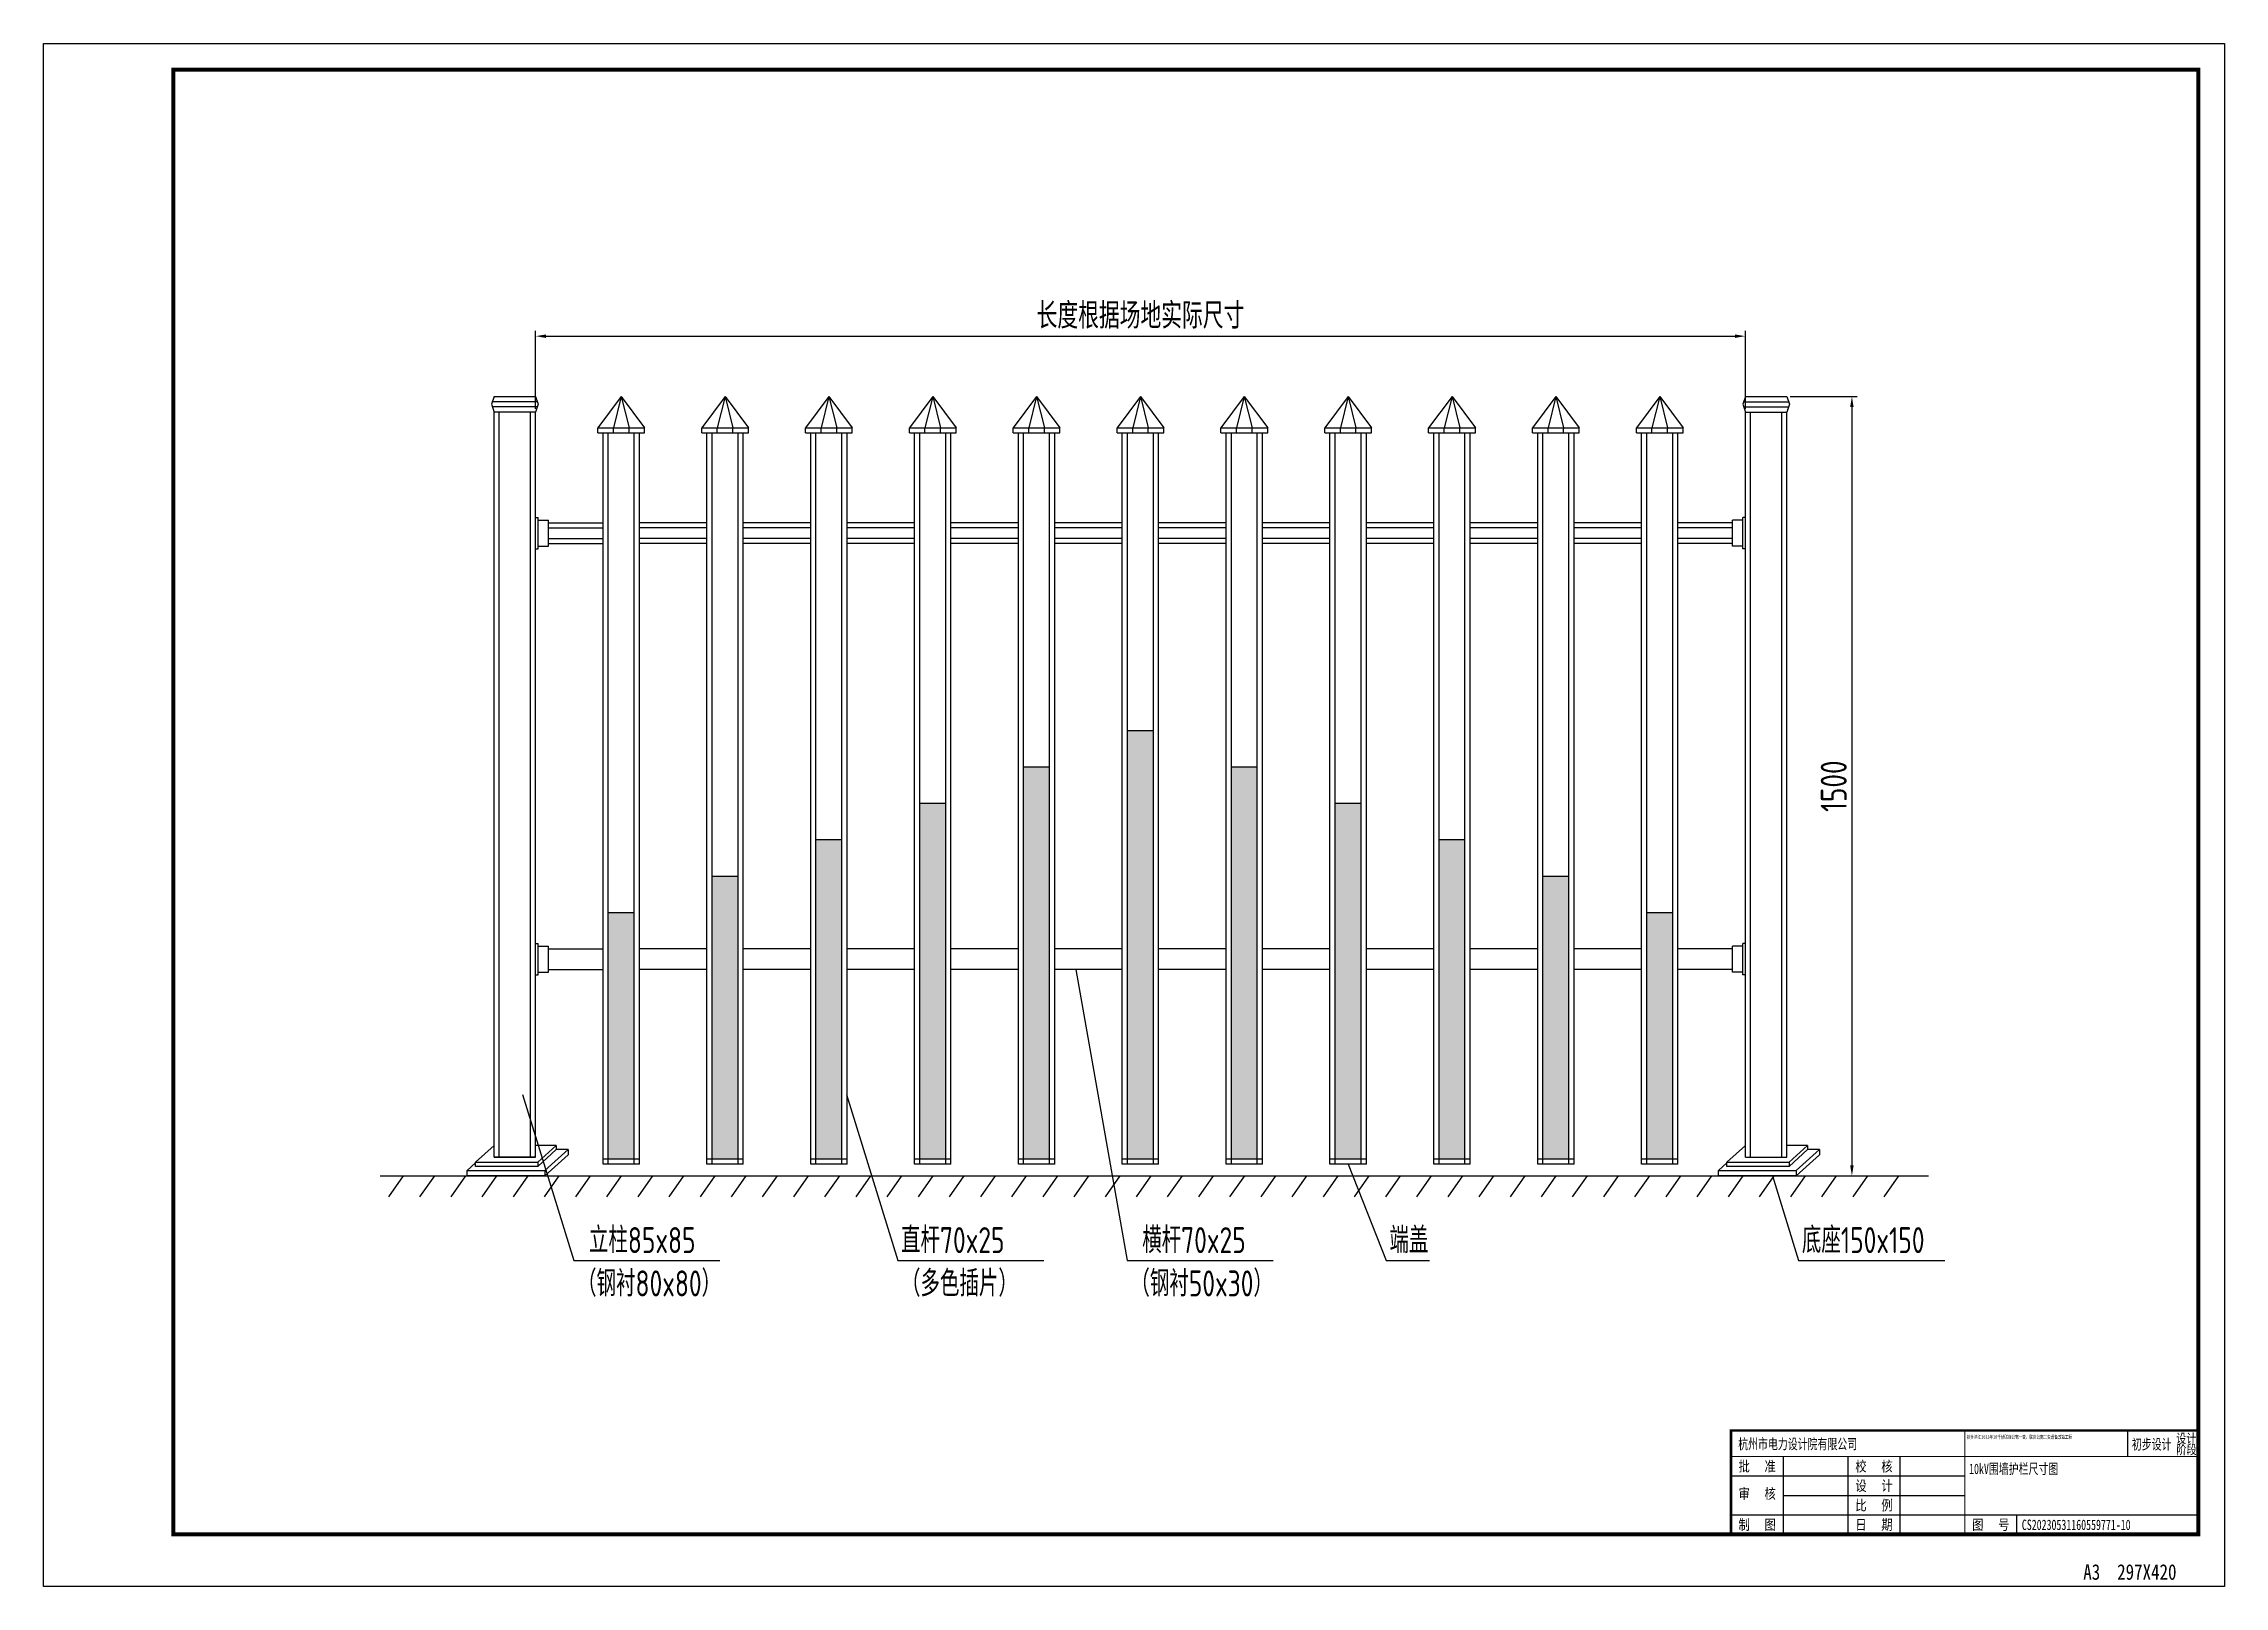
# Model space of a CAD drawing. Extents: x 1225 to 6895, y 909 to 1228.
# Drawn here: x 5425.1 to 5845.1, y 930.5 to 1227.5 of the extents above; entities that cross this region are included whole.
import ezdxf
from ezdxf.enums import TextEntityAlignment as Align

# ---------------------------------------------------------------- set-up
doc = ezdxf.new("R2010")
doc.units = 0
doc.linetypes.add('H4_44', pattern=[10, 4.5, 4.5, -0.5, -0.5])
doc.layers.get('0').update_dxf_attribs({"linetype": 'CONTINUOUS'})
doc.layers.get('DEFPOINTS').update_dxf_attribs({"linetype": 'CONTINUOUS'})
for name, color, linetype in [('7', 7, 'CONTINUOUS'), ('_____1', 7, 'CONTINUOUS'), ('GESOFTDRAWFRAMETITLELAYER', 3, 'CONTINUOUS'), ('OUT-TITLE', 2, 'CONTINUOUS'), ('PUB_TITLE', 252, 'CONTINUOUS')]:
    doc.layers.add(name, color=color, linetype=linetype)
doc.styles.add('___1', font='simfang.ttf', dxfattribs={"width": 0.8})
doc.styles.add('CB-HZTXT', font='tssdeng.shx', dxfattribs={"width": 0.8, "bigfont": 'hztxt.shx'})
doc.styles.get("Standard").update_dxf_attribs({"font": ''})
doc.styles.get('STANDARD').set_extended_font_data('SimSun')
doc.dimstyles.new('ISO-25', dxfattribs={"dimtxt": 2.5, "dimasz": 2.5, "dimexe": 1.25, "dimexo": 0.625, "dimtad": 1, "dimtxsty": 'STANDARD', "dimcen": 2.5, "dimazin": 3, "dimtfac": 1, "dimtmove": 0, "dimatfit": 3})

msp = doc.modelspace()

# ---------------------------------------------------------------- texts
at = {"layer": '7', "linetype": 'H4_44', "style": 'CB-HZTXT', "width": 0.75}
for s, p in [(' 立柱85x85', (5527.827, 994.682)), ('直杆70x25', (5590.214, 994.682)), (' 横杆70x25', (5634.386, 994.682)), ('端盖', (5684.288, 994.682)), ('底座150x150', (5763.714, 994.682)), ('（钢衬80x80）', (5527.827, 986.348)), ('（多色插片）', (5590.214, 986.348)), ('（钢衬50x30）', (5634.386, 986.348))]:
    msp.add_text(s, height=5, dxfattribs=at).set_placement(p)

# ---------------------------------------------------------------- blocks, each defined once
blk = doc.blocks.new('A3-420X297_____DWG')
at = {"layer": 'OUT-TITLE', "color": 5}
blk.add_lwpolyline([(0, 0), (0, 297), (420, 297), (420, 0)], close=True, dxfattribs=at)
at = {"layer": 'PUB_TITLE', "color": 4, "const_width": 0.8}
blk.add_lwpolyline([(25, 10), (25, 292), (415, 292), (415, 10)], close=True, dxfattribs=at)
at = {"layer": '_____1', "color": 1, "style": '___1', "width": 0.8}
blk.add_text('A3  297X420', height=3, dxfattribs=at).set_placement((392.82, 1.27))
blk = doc.blocks.new('____')
at = {"layer": 'GESOFTDRAWFRAMETITLELAYER', "color": 4}
for p, q in [((76.34, 20), (76.34, 15)), ((90, 0), (90, 20)), ((10, 15), (10, 0)), ((22.5, 15), (22.5, 0)), ((32.5, 15), (32.5, 0)), ((0, 11.25), (45, 11.25)), ((10, 7.5), (45, 7.5)), ((0, 3.75), (90, 3.75)), ((0, 0), (90, 0)), ((55, 0), (55, 3.75))]:
    blk.add_line(p, q, dxfattribs=at)
at = {"layer": 'GESOFTDRAWFRAMETITLELAYER', "const_width": 0.5}
blk.add_lwpolyline([(0, 0), (0, 20), (90, 20)], dxfattribs=at)
at = {"layer": 'GESOFTDRAWFRAMETITLELAYER', "color": 4, "const_width": 0.2}
for points in [[(45, 20), (45, 0)], [(0, 15), (90, 15)]]:
    blk.add_lwpolyline(points, dxfattribs=at)
at = {"width": 0.7, "flags": 1}
for tag, p in [('设计单位', (1.36, 16.41)), ('设计阶段', (77.18, 16.35)), ('比例', (33, 4.6)), ('日期', (33, 0.85)), ('图号', (55.99, 0.85))]:
    blk.add_attdef(tag, p, '', height=2, dxfattribs=at)
for tag, p in [('工程名称_001', (45.47, 19.23)), ('图纸名称_001', (46.15, 13.98))]:
    blk.add_attdef(tag, text='', height=2, dxfattribs=at).set_placement(p, align=Align.TOP_LEFT)
at = {"flags": 1}
for tag, p in [('审批', (11.15, 11.92)), ('校核', (33.11, 11.91)), ('审核', (11.08, 8.1))]:
    blk.add_attdef(tag, p, '', height=2.5, dxfattribs=at)
at = {"layer": 'GESOFTDRAWFRAMETITLELAYER', "color": 3, "width": 0.8}
for s, height, oblique, p in [('设计', 1.8, 1, (87.65, 18.49)), ('阶段', 1.8, 1, (87.69, 16.34)), ('批', 2, 0.8, (2.5, 13.12)), ('准', 2, 0.8, (7.5, 13.12)), ('校', 2, 0.8, (25, 13.12)), ('核', 2, 1, (30, 13.12)), ('审', 2, 0.8, (2.5, 7.85)), ('核', 2, 0.8, (7.5, 7.85)), ('设', 2, 0.8, (25, 9.38)), ('计', 2, 0.8, (30, 9.38)), ('比', 2, 0.8, (25, 5.62)), ('例', 2, 0.8, (30, 5.62)), ('制', 2, 0.8, (2.5, 1.88)), ('图', 2, 0.8, (7.5, 1.88)), ('日', 2, 0.8, (25, 1.88)), ('期', 2, 0.8, (30, 1.88)), ('图', 2, 1, (47.5, 1.88)), ('号', 2, 1, (52.5, 1.88))]:
    blk.add_text(s, height=height, dxfattribs=dict(at, oblique=oblique)).set_placement(p, align=Align.MIDDLE_CENTER)
blk = doc.blocks.new('9C9B18CCE7FC40AA8CAD45361A')
for name, p in [('A3-420X297_____DWG', (0, -297)), ('____', (325, -287))]:
    blk.add_blockref(name, p)
at = {"width": 0.7}
for tag, p in [('设计单位', (326.36, -270.59)), ('设计阶段', (402.18, -270.65)), ('比例', (358, -282.4)), ('日期', (358, -286.15)), ('图号', (380.99, -286.15))]:
    blk.add_attdef(tag, p, '', height=2, dxfattribs=at)
for tag, p in [('工程名称_001', (370.47, -267.77)), ('图纸名称_001', (371.15, -273.02))]:
    blk.add_attdef(tag, text='', height=2, dxfattribs=at).set_placement(p, align=Align.TOP_LEFT)
for tag, p in [('审批', (336.15, -275.08)), ('校核', (358.11, -275.09)), ('审核', (336.08, -278.9))]:
    blk.add_attdef(tag, p, '', height=2.5)
blk = doc.blocks.new('*D57')
at = {"color": 0}
for p, q in [((5519.83, 1157.2), (5519.83, 1172.21)), ((5752.83, 1157.2), (5752.83, 1172.21)), ((5521.83, 1171.21), (5750.83, 1171.21))]:
    blk.add_line(p, q, dxfattribs=at)
for points in [[(5521.83, 1171.54), (5521.83, 1170.87), (5519.83, 1171.21)], [(5750.83, 1170.87), (5750.83, 1171.54), (5752.83, 1171.21)]]:
    blk.add_solid(points, dxfattribs=at)
at = {"layer": 'DEFPOINTS', "color": 0}
for p in [(5752.83, 1171.21), (5519.83, 1156.57), (5752.83, 1156.57)]:
    blk.add_point(p, dxfattribs=at)
at = {"color": 0, "insert": (5636.33, 1175.15), "char_height": 5, "attachment_point": 5, "style": 'CB-HZTXT'}
blk.add_mtext('长度根据场地实际尺寸', dxfattribs=at)
blk = doc.blocks.new('*D58')
at = {"color": 0, "linetype": 'BYBLOCK'}
blk.add_line((5761.46, 1159.57), (5774.35, 1159.57), dxfattribs=at)
at = {"color": 0}
for p, q in [((5773.35, 1157.57), (5773.35, 1011.57)), ((5761.46, 1009.57), (5774.35, 1009.57))]:
    blk.add_line(p, q, dxfattribs=at)
for points in [[(5773.68, 1157.57), (5773.01, 1157.57), (5773.35, 1159.57)], [(5773.01, 1011.57), (5773.68, 1011.57), (5773.35, 1009.57)]]:
    blk.add_solid(points, dxfattribs=at)
at = {"layer": 'DEFPOINTS', "color": 0}
for p in [(5760.83, 1159.57), (5760.83, 1009.57), (5773.35, 1009.57)]:
    blk.add_point(p, dxfattribs=at)
at = {"color": 0, "insert": (5769.85, 1084.57), "char_height": 5, "attachment_point": 5, "rotation": 90, "style": 'CB-HZTXT'}
blk.add_mtext('1500', dxfattribs=at)

# ---------------------------------------------------------------- dimensions: what is measured, and where the dimension line sits
dim = msp.add_linear_dim(base=(5752.832, 1171.207), p1=(5519.832, 1156.575), p2=(5752.832, 1156.575), text='长度根据场地实际尺寸', dimstyle='ISO-25', override={"dimtxt": 5, "dimasz": 2, "dimexe": 1, "dimgap": 1, "dimtxsty": 'CB-HZTXT', "dimdle": 1})
dim.commit()
dim.dimension.update_dxf_attribs({"geometry": '*D57', "text_midpoint": (5636.332, 1175.146)})
dim = msp.add_linear_dim(base=(5773.347, 1009.575), p1=(5760.832, 1159.575), p2=(5760.832, 1009.575), angle=90, text='1500', dimstyle='ISO-25', override={"dimtxt": 5, "dimasz": 2, "dimexe": 1, "dimgap": 1, "dimtxsty": 'CB-HZTXT', "dimdle": 1, "dimfxl": 1.25})
dim.commit()
dim.dimension.update_dxf_attribs({"geometry": '*D58', "text_midpoint": (5769.847, 1084.575)})

# ---------------------------------------------------------------- hatches: boundary and pattern name
h = msp.add_hatch(color=256)
h.paths.add_polyline_path([(5538.832, 1060.28), (5533.832, 1060.28), (5533.832, 1012.78), (5538.832, 1012.78)])
h.paths.add_polyline_path([(5558.832, 1067.28), (5553.832, 1067.28), (5553.832, 1012.78), (5558.832, 1012.78)])
h.paths.add_polyline_path([(5578.832, 1074.28), (5573.832, 1074.28), (5573.832, 1012.78), (5578.832, 1012.78)])
h.paths.add_polyline_path([(5598.832, 1081.28), (5593.832, 1081.28), (5593.832, 1012.78), (5598.832, 1012.78)])
h.paths.add_polyline_path([(5618.832, 1088.28), (5613.832, 1088.28), (5613.832, 1012.78), (5618.832, 1012.78)])
h.paths.add_polyline_path([(5638.832, 1095.28), (5633.832, 1095.28), (5633.832, 1012.78), (5638.832, 1012.78)])
h.paths.add_polyline_path([(5658.832, 1088.28), (5653.832, 1088.28), (5653.832, 1012.78), (5658.832, 1012.78)])
h.paths.add_polyline_path([(5678.832, 1081.28), (5673.832, 1081.28), (5673.832, 1012.78), (5678.832, 1012.78)])
h.paths.add_polyline_path([(5698.832, 1074.28), (5693.832, 1074.28), (5693.832, 1012.78), (5698.832, 1012.78)])
h.paths.add_polyline_path([(5718.832, 1067.28), (5713.832, 1067.28), (5713.832, 1012.78), (5718.832, 1012.78)])
h.paths.add_polyline_path([(5738.832, 1060.28), (5733.832, 1060.28), (5733.832, 1012.78), (5738.832, 1012.78)])

# ---------------------------------------------------------------- linework, layer by layer
for p, q in [((5511.832, 1159.575), (5511.332, 1158.088)), ((5511.832, 1159.575), (5519.832, 1159.575)), ((5519.832, 1159.575), (5520.332, 1158.088)), ((5536.332, 1159.575), (5531.832, 1153.575)), ((5536.332, 1159.575), (5534.832, 1153.575)), ((5536.332, 1159.575), (5537.832, 1153.575)), ((5536.332, 1159.575), (5540.832, 1153.575)), ((5556.332, 1159.575), (5551.832, 1153.575)), ((5556.332, 1159.575), (5554.832, 1153.575)), ((5556.332, 1159.575), (5557.832, 1153.575)), ((5556.332, 1159.575), (5560.832, 1153.575)), ((5576.332, 1159.575), (5571.832, 1153.575)), ((5576.332, 1159.575), (5574.832, 1153.575)), ((5576.332, 1159.575), (5577.832, 1153.575)), ((5576.332, 1159.575), (5580.832, 1153.575)), ((5596.332, 1159.575), (5591.832, 1153.575)), ((5596.332, 1159.575), (5594.832, 1153.575)), ((5596.332, 1159.575), (5597.832, 1153.575)), ((5596.332, 1159.575), (5600.832, 1153.575)), ((5616.332, 1159.575), (5611.832, 1153.575)), ((5616.332, 1159.575), (5614.832, 1153.575)), ((5616.332, 1159.575), (5617.832, 1153.575)), ((5616.332, 1159.575), (5620.832, 1153.575)), ((5636.332, 1159.575), (5631.832, 1153.575)), ((5636.332, 1159.575), (5634.832, 1153.575)), ((5636.332, 1159.575), (5637.832, 1153.575)), ((5636.332, 1159.575), (5640.832, 1153.575)), ((5656.332, 1159.575), (5651.832, 1153.575)), ((5656.332, 1159.575), (5654.832, 1153.575)), ((5656.332, 1159.575), (5657.832, 1153.575)), ((5656.332, 1159.575), (5660.832, 1153.575)), ((5676.332, 1159.575), (5671.832, 1153.575)), ((5676.332, 1159.575), (5674.832, 1153.575)), ((5676.332, 1159.575), (5677.832, 1153.575)), ((5676.332, 1159.575), (5680.832, 1153.575)), ((5696.332, 1159.575), (5691.832, 1153.575)), ((5696.332, 1159.575), (5694.832, 1153.575)), ((5696.332, 1159.575), (5697.832, 1153.575)), ((5696.332, 1159.575), (5700.832, 1153.575)), ((5716.332, 1159.575), (5711.832, 1153.575)), ((5716.332, 1159.575), (5714.832, 1153.575)), ((5716.332, 1159.575), (5717.832, 1153.575)), ((5716.332, 1159.575), (5720.832, 1153.575)), ((5736.332, 1159.575), (5731.832, 1153.575)), ((5736.332, 1159.575), (5734.832, 1153.575)), ((5736.332, 1159.575), (5737.832, 1153.575)), ((5736.332, 1159.575), (5740.832, 1153.575)), ((5752.832, 1159.575), (5752.332, 1158.088)), ((5752.832, 1159.575), (5760.832, 1159.575)), ((5760.832, 1159.575), (5761.332, 1158.088)), ((5511.332, 1158.088), (5511.832, 1156.575)), ((5520.169, 1158.575), (5511.496, 1158.575)), ((5520.163, 1157.575), (5511.502, 1157.575)), ((5511.832, 1013.18), (5511.832, 1156.575)), ((5519.832, 1156.575), (5511.832, 1156.575)), ((5512.832, 1013.18), (5512.832, 1156.575)), ((5518.832, 1013.18), (5518.832, 1156.575)), ((5520.332, 1158.088), (5519.832, 1156.575)), ((5519.832, 1013.18), (5519.832, 1156.575)), ((5752.332, 1158.088), (5752.832, 1156.575)), ((5752.496, 1158.575), (5761.169, 1158.575)), ((5752.502, 1157.575), (5761.163, 1157.575)), ((5752.832, 1013.18), (5752.832, 1156.575)), ((5752.832, 1156.575), (5760.832, 1156.575)), ((5753.832, 1013.18), (5753.832, 1156.575)), ((5759.832, 1013.18), (5759.832, 1156.575)), ((5761.332, 1158.088), (5760.832, 1156.575)), ((5760.832, 1013.18), (5760.832, 1156.575)), ((5531.832, 1152.575), (5531.832, 1153.575)), ((5531.832, 1153.575), (5540.832, 1153.575)), ((5531.832, 1152.575), (5540.832, 1152.575)), ((5532.832, 1011.78), (5532.832, 1152.575)), ((5533.832, 1011.78), (5533.832, 1152.575)), ((5534.832, 1152.575), (5534.832, 1153.575)), ((5537.832, 1152.575), (5537.832, 1153.575)), ((5538.832, 1011.78), (5538.832, 1152.575)), ((5539.832, 1011.78), (5539.832, 1152.575)), ((5539.832, 1011.78), (5539.832, 1152.575)), ((5540.832, 1152.575), (5540.832, 1153.575)), ((5551.832, 1152.575), (5551.832, 1153.575)), ((5551.832, 1153.575), (5560.832, 1153.575)), ((5551.832, 1152.575), (5560.832, 1152.575)), ((5552.832, 1011.78), (5552.832, 1152.575)), ((5553.832, 1011.78), (5553.832, 1152.575)), ((5554.832, 1152.575), (5554.832, 1153.575)), ((5557.832, 1152.575), (5557.832, 1153.575)), ((5558.832, 1011.78), (5558.832, 1152.575)), ((5559.832, 1011.78), (5559.832, 1152.575)), ((5559.832, 1011.78), (5559.832, 1152.575)), ((5560.832, 1152.575), (5560.832, 1153.575)), ((5571.832, 1152.575), (5571.832, 1153.575)), ((5571.832, 1153.575), (5580.832, 1153.575)), ((5571.832, 1152.575), (5580.832, 1152.575)), ((5572.832, 1011.78), (5572.832, 1152.575)), ((5573.832, 1011.78), (5573.832, 1152.575)), ((5574.832, 1152.575), (5574.832, 1153.575)), ((5577.832, 1152.575), (5577.832, 1153.575)), ((5578.832, 1011.78), (5578.832, 1152.575)), ((5579.832, 1011.78), (5579.832, 1152.575)), ((5579.832, 1011.78), (5579.832, 1152.575)), ((5580.832, 1152.575), (5580.832, 1153.575)), ((5591.832, 1152.575), (5591.832, 1153.575)), ((5591.832, 1153.575), (5600.832, 1153.575)), ((5591.832, 1152.575), (5600.832, 1152.575)), ((5592.832, 1011.78), (5592.832, 1152.575)), ((5593.832, 1011.78), (5593.832, 1152.575)), ((5594.832, 1152.575), (5594.832, 1153.575)), ((5597.832, 1152.575), (5597.832, 1153.575)), ((5598.832, 1011.78), (5598.832, 1152.575)), ((5599.832, 1011.78), (5599.832, 1152.575)), ((5599.832, 1011.78), (5599.832, 1152.575)), ((5600.832, 1152.575), (5600.832, 1153.575)), ((5611.832, 1152.575), (5611.832, 1153.575)), ((5611.832, 1153.575), (5620.832, 1153.575)), ((5611.832, 1152.575), (5620.832, 1152.575)), ((5612.832, 1011.78), (5612.832, 1152.575)), ((5613.832, 1011.78), (5613.832, 1152.575)), ((5614.832, 1152.575), (5614.832, 1153.575)), ((5617.832, 1152.575), (5617.832, 1153.575)), ((5618.832, 1011.78), (5618.832, 1152.575)), ((5619.832, 1011.78), (5619.832, 1152.575)), ((5619.832, 1011.78), (5619.832, 1152.575)), ((5620.832, 1152.575), (5620.832, 1153.575)), ((5631.832, 1152.575), (5631.832, 1153.575)), ((5631.832, 1153.575), (5640.832, 1153.575)), ((5631.832, 1152.575), (5640.832, 1152.575)), ((5632.832, 1011.78), (5632.832, 1152.575)), ((5633.832, 1011.78), (5633.832, 1152.575)), ((5634.832, 1152.575), (5634.832, 1153.575)), ((5637.832, 1152.575), (5637.832, 1153.575)), ((5638.832, 1011.78), (5638.832, 1152.575)), ((5639.832, 1011.78), (5639.832, 1152.575)), ((5639.832, 1011.78), (5639.832, 1152.575)), ((5640.832, 1152.575), (5640.832, 1153.575)), ((5651.832, 1152.575), (5651.832, 1153.575)), ((5651.832, 1153.575), (5660.832, 1153.575)), ((5651.832, 1152.575), (5660.832, 1152.575)), ((5652.832, 1011.78), (5652.832, 1152.575)), ((5653.832, 1011.78), (5653.832, 1152.575)), ((5654.832, 1152.575), (5654.832, 1153.575)), ((5657.832, 1152.575), (5657.832, 1153.575)), ((5658.832, 1011.78), (5658.832, 1152.575)), ((5659.832, 1011.78), (5659.832, 1152.575)), ((5659.832, 1011.78), (5659.832, 1152.575)), ((5660.832, 1152.575), (5660.832, 1153.575)), ((5671.832, 1152.575), (5671.832, 1153.575)), ((5671.832, 1153.575), (5680.832, 1153.575)), ((5671.832, 1152.575), (5680.832, 1152.575)), ((5672.832, 1011.78), (5672.832, 1152.575)), ((5673.832, 1011.78), (5673.832, 1152.575)), ((5674.832, 1152.575), (5674.832, 1153.575)), ((5677.832, 1152.575), (5677.832, 1153.575)), ((5678.832, 1011.78), (5678.832, 1152.575)), ((5679.832, 1011.78), (5679.832, 1152.575)), ((5679.832, 1011.78), (5679.832, 1152.575)), ((5680.832, 1152.575), (5680.832, 1153.575)), ((5691.832, 1152.575), (5691.832, 1153.575)), ((5691.832, 1153.575), (5700.832, 1153.575)), ((5691.832, 1152.575), (5700.832, 1152.575)), ((5692.832, 1011.78), (5692.832, 1152.575)), ((5693.832, 1011.78), (5693.832, 1152.575)), ((5694.832, 1152.575), (5694.832, 1153.575)), ((5697.832, 1152.575), (5697.832, 1153.575)), ((5698.832, 1011.78), (5698.832, 1152.575)), ((5699.832, 1011.78), (5699.832, 1152.575)), ((5699.832, 1011.78), (5699.832, 1152.575)), ((5700.832, 1152.575), (5700.832, 1153.575)), ((5711.832, 1152.575), (5711.832, 1153.575)), ((5711.832, 1153.575), (5720.832, 1153.575)), ((5711.832, 1152.575), (5720.832, 1152.575)), ((5712.832, 1011.78), (5712.832, 1152.575)), ((5713.832, 1011.78), (5713.832, 1152.575)), ((5714.832, 1152.575), (5714.832, 1153.575)), ((5717.832, 1152.575), (5717.832, 1153.575)), ((5718.832, 1011.78), (5718.832, 1152.575)), ((5719.832, 1011.78), (5719.832, 1152.575)), ((5719.832, 1011.78), (5719.832, 1152.575)), ((5720.832, 1152.575), (5720.832, 1153.575)), ((5731.832, 1152.575), (5731.832, 1153.575)), ((5731.832, 1153.575), (5740.832, 1153.575)), ((5731.832, 1152.575), (5740.832, 1152.575)), ((5732.832, 1011.78), (5732.832, 1152.575)), ((5733.832, 1011.78), (5733.832, 1152.575)), ((5734.832, 1152.575), (5734.832, 1153.575)), ((5737.832, 1152.575), (5737.832, 1153.575)), ((5738.832, 1011.78), (5738.832, 1152.575)), ((5739.832, 1011.78), (5739.832, 1152.575)), ((5740.832, 1152.575), (5740.832, 1153.575)), ((5519.832, 1136.28), (5520.332, 1136.28)), ((5520.332, 1130.28), (5520.332, 1136.28)), ((5520.332, 1135.78), (5522.332, 1135.78)), ((5522.332, 1130.78), (5522.332, 1135.78)), ((5522.332, 1135.28), (5532.832, 1135.28)), ((5522.332, 1134.28), (5532.832, 1134.28)), ((5552.832, 1135.28), (5539.832, 1135.28)), ((5552.832, 1134.28), (5539.832, 1134.28)), ((5572.832, 1135.28), (5559.832, 1135.28)), ((5572.832, 1134.28), (5559.832, 1134.28)), ((5592.832, 1135.28), (5579.832, 1135.28)), ((5592.832, 1134.28), (5579.832, 1134.28)), ((5612.832, 1135.28), (5599.832, 1135.28)), ((5612.832, 1134.28), (5599.832, 1134.28)), ((5632.832, 1135.28), (5619.832, 1135.28)), ((5632.832, 1134.28), (5619.832, 1134.28)), ((5652.832, 1135.28), (5639.832, 1135.28)), ((5652.832, 1134.28), (5639.832, 1134.28)), ((5672.832, 1135.28), (5659.832, 1135.28)), ((5672.832, 1134.28), (5659.832, 1134.28)), ((5692.832, 1135.28), (5679.832, 1135.28)), ((5692.832, 1134.28), (5679.832, 1134.28)), ((5712.832, 1135.28), (5699.832, 1135.28)), ((5712.832, 1134.28), (5699.832, 1134.28)), ((5732.832, 1135.28), (5719.832, 1135.28)), ((5732.832, 1134.28), (5719.832, 1134.28)), ((5750.332, 1135.28), (5739.832, 1135.28)), ((5750.332, 1134.28), (5739.832, 1134.28)), ((5750.332, 1130.78), (5750.332, 1135.78)), ((5752.332, 1135.78), (5750.332, 1135.78)), ((5752.332, 1130.28), (5752.332, 1136.28)), ((5752.832, 1136.28), (5752.332, 1136.28)), ((5519.832, 1130.28), (5520.332, 1130.28)), ((5520.332, 1130.78), (5522.332, 1130.78)), ((5522.332, 1132.28), (5532.832, 1132.28)), ((5522.332, 1131.28), (5532.832, 1131.28)), ((5552.832, 1132.28), (5539.832, 1132.28)), ((5552.832, 1131.28), (5539.832, 1131.28)), ((5572.832, 1132.28), (5559.832, 1132.28)), ((5572.832, 1131.28), (5559.832, 1131.28)), ((5592.832, 1132.28), (5579.832, 1132.28)), ((5592.832, 1131.28), (5579.832, 1131.28)), ((5612.832, 1132.28), (5599.832, 1132.28)), ((5612.832, 1131.28), (5599.832, 1131.28)), ((5632.832, 1132.28), (5619.832, 1132.28)), ((5632.832, 1131.28), (5619.832, 1131.28)), ((5652.832, 1132.28), (5639.832, 1132.28)), ((5652.832, 1131.28), (5639.832, 1131.28)), ((5672.832, 1132.28), (5659.832, 1132.28)), ((5672.832, 1131.28), (5659.832, 1131.28)), ((5692.832, 1132.28), (5679.832, 1132.28)), ((5692.832, 1131.28), (5679.832, 1131.28)), ((5712.832, 1132.28), (5699.832, 1132.28)), ((5712.832, 1131.28), (5699.832, 1131.28)), ((5732.832, 1132.28), (5719.832, 1132.28)), ((5732.832, 1131.28), (5719.832, 1131.28)), ((5750.332, 1132.28), (5739.832, 1132.28)), ((5750.332, 1131.28), (5739.832, 1131.28)), ((5752.332, 1130.78), (5750.332, 1130.78)), ((5752.832, 1130.28), (5752.332, 1130.28)), ((5633.832, 1095.28), (5638.832, 1095.28)), ((5613.832, 1088.28), (5618.832, 1088.28)), ((5653.832, 1088.28), (5658.832, 1088.28)), ((5593.832, 1081.28), (5598.832, 1081.28)), ((5673.832, 1081.28), (5678.832, 1081.28)), ((5573.832, 1074.28), (5578.832, 1074.28)), ((5693.832, 1074.28), (5698.832, 1074.28)), ((5553.832, 1067.28), (5558.832, 1067.28)), ((5713.832, 1067.28), (5718.832, 1067.28)), ((5533.832, 1060.28), (5538.832, 1060.28)), ((5733.832, 1060.28), (5738.832, 1060.28)), ((5519.832, 1054.28), (5520.332, 1054.28)), ((5520.332, 1048.28), (5520.332, 1054.28)), ((5752.332, 1048.28), (5752.332, 1054.28)), ((5752.832, 1054.28), (5752.332, 1054.28)), ((5520.332, 1053.78), (5522.332, 1053.78)), ((5522.332, 1048.78), (5522.332, 1053.78)), ((5522.332, 1053.28), (5532.832, 1053.28)), ((5552.832, 1053.28), (5539.832, 1053.28)), ((5572.832, 1053.28), (5559.832, 1053.28)), ((5592.832, 1053.28), (5579.832, 1053.28)), ((5612.832, 1053.28), (5599.832, 1053.28)), ((5632.832, 1053.28), (5619.832, 1053.28)), ((5652.832, 1053.28), (5639.832, 1053.28)), ((5672.832, 1053.28), (5659.832, 1053.28)), ((5692.832, 1053.28), (5679.832, 1053.28)), ((5712.832, 1053.28), (5699.832, 1053.28)), ((5732.832, 1053.28), (5719.832, 1053.28)), ((5750.332, 1053.28), (5739.832, 1053.28)), ((5750.332, 1048.78), (5750.332, 1053.78)), ((5752.332, 1053.78), (5750.332, 1053.78)), ((5519.832, 1048.28), (5520.332, 1048.28)), ((5520.332, 1048.78), (5522.332, 1048.78)), ((5522.332, 1049.28), (5532.832, 1049.28)), ((5552.832, 1049.28), (5539.832, 1049.28)), ((5572.832, 1049.28), (5559.832, 1049.28)), ((5592.832, 1049.28), (5579.832, 1049.28)), ((5612.832, 1049.28), (5599.832, 1049.28)), ((5632.832, 1049.28), (5619.832, 1049.28)), ((5623.896, 1049.28), (5633.747, 993.289)), ((5652.832, 1049.28), (5639.832, 1049.28)), ((5672.832, 1049.28), (5659.832, 1049.28)), ((5692.832, 1049.28), (5679.832, 1049.28)), ((5712.832, 1049.28), (5699.832, 1049.28)), ((5732.832, 1049.28), (5719.832, 1049.28)), ((5750.332, 1049.28), (5739.832, 1049.28)), ((5752.332, 1048.78), (5750.332, 1048.78)), ((5752.832, 1048.28), (5752.332, 1048.28)), ((5517.337, 1025.247), (5527.189, 993.289)), ((5579.724, 1025.247), (5589.576, 993.289)), ((5508.258, 1012.18), (5511.832, 1015.411)), ((5519.832, 1013.18), (5511.832, 1013.18)), ((5511.832, 1013.18), (5519.832, 1013.18)), ((5523.819, 1015.398), (5519.832, 1015.398)), ((5520.258, 1012.18), (5523.819, 1015.398)), ((5523.819, 1014.598), (5520.258, 1011.38)), ((5521.638, 1010.575), (5526.089, 1014.598)), ((5526.089, 1013.598), (5521.638, 1009.575)), ((5523.819, 1015.398), (5523.819, 1014.598)), ((5526.089, 1014.598), (5523.819, 1014.598)), ((5526.089, 1014.598), (5526.089, 1013.598)), ((5539.832, 1012.78), (5532.832, 1012.78)), ((5559.832, 1012.78), (5552.832, 1012.78)), ((5579.832, 1012.78), (5572.832, 1012.78)), ((5599.832, 1012.78), (5592.832, 1012.78)), ((5619.832, 1012.78), (5612.832, 1012.78)), ((5639.832, 1012.78), (5632.832, 1012.78)), ((5659.832, 1012.78), (5652.832, 1012.78)), ((5679.832, 1012.78), (5672.832, 1012.78)), ((5699.832, 1012.78), (5692.832, 1012.78)), ((5719.832, 1012.78), (5712.832, 1012.78)), ((5739.832, 1012.78), (5732.832, 1012.78)), ((5749.258, 1012.18), (5752.832, 1015.411)), ((5752.832, 1013.18), (5760.832, 1013.18)), ((5764.819, 1015.398), (5760.832, 1015.398)), ((5761.258, 1012.18), (5764.819, 1015.398)), ((5764.819, 1014.598), (5761.258, 1011.38)), ((5762.638, 1010.575), (5767.089, 1014.598)), ((5767.089, 1013.598), (5762.638, 1009.575)), ((5764.819, 1015.398), (5764.819, 1014.598)), ((5767.089, 1014.598), (5764.819, 1014.598)), ((5767.089, 1014.598), (5767.089, 1013.598)), ((5489.911, 1009.575), (5788.109, 1009.575)), ((5494.337, 1009.575), (5491.502, 1005.519)), ((5500.337, 1009.575), (5497.502, 1005.519)), ((5506.337, 1009.575), (5503.502, 1005.519)), ((5506.638, 1010.575), (5508.258, 1012.039)), ((5506.638, 1009.575), (5506.638, 1010.575)), ((5506.638, 1010.575), (5521.638, 1010.575)), ((5521.638, 1009.575), (5506.638, 1009.575)), ((5521.638, 1009.575), (5506.638, 1009.575)), ((5508.258, 1011.38), (5508.258, 1012.18)), ((5508.258, 1012.18), (5520.258, 1012.18)), ((5520.258, 1011.38), (5508.258, 1011.38)), ((5520.258, 1011.38), (5508.258, 1011.38)), ((5512.337, 1009.575), (5509.502, 1005.519)), ((5510.027, 1009.575), (5525.027, 1009.575)), ((5510.027, 1009.575), (5525.027, 1009.575)), ((5518.337, 1009.575), (5515.502, 1005.519)), ((5520.258, 1012.18), (5520.258, 1011.38)), ((5524.337, 1009.575), (5521.502, 1005.519)), ((5521.638, 1010.575), (5521.638, 1009.575)), ((5530.337, 1009.575), (5527.502, 1005.519)), ((5539.832, 1011.78), (5532.832, 1011.78)), ((5536.337, 1009.575), (5533.502, 1005.519)), ((5542.337, 1009.575), (5539.502, 1005.519)), ((5548.337, 1009.575), (5545.502, 1005.519)), ((5554.337, 1009.575), (5551.502, 1005.519)), ((5559.832, 1011.78), (5552.832, 1011.78)), ((5560.337, 1009.575), (5557.502, 1005.519)), ((5566.337, 1009.575), (5563.502, 1005.519)), ((5572.337, 1009.575), (5569.502, 1005.519)), ((5579.832, 1011.78), (5572.832, 1011.78)), ((5578.337, 1009.575), (5575.502, 1005.519)), ((5584.337, 1009.575), (5581.502, 1005.519)), ((5590.337, 1009.575), (5587.502, 1005.519)), ((5599.832, 1011.78), (5592.832, 1011.78)), ((5596.337, 1009.575), (5593.502, 1005.519)), ((5602.337, 1009.575), (5599.502, 1005.519)), ((5608.337, 1009.575), (5605.502, 1005.519)), ((5614.337, 1009.575), (5611.502, 1005.519)), ((5619.832, 1011.78), (5612.832, 1011.78)), ((5620.337, 1009.575), (5617.502, 1005.519)), ((5626.337, 1009.575), (5623.502, 1005.519)), ((5632.337, 1009.575), (5629.502, 1005.519)), ((5639.832, 1011.78), (5632.832, 1011.78)), ((5638.337, 1009.575), (5635.502, 1005.519)), ((5644.337, 1009.575), (5641.502, 1005.519)), ((5650.337, 1009.575), (5647.502, 1005.519)), ((5659.832, 1011.78), (5652.832, 1011.78)), ((5656.337, 1009.575), (5653.502, 1005.519)), ((5662.337, 1009.575), (5659.502, 1005.519)), ((5668.337, 1009.575), (5665.502, 1005.519)), ((5674.337, 1009.575), (5671.502, 1005.519)), ((5679.832, 1011.78), (5672.832, 1011.78)), ((5676.332, 1011.78), (5683.65, 993.289)), ((5680.337, 1009.575), (5677.502, 1005.519)), ((5686.337, 1009.575), (5683.502, 1005.519)), ((5692.337, 1009.575), (5689.502, 1005.519)), ((5699.832, 1011.78), (5692.832, 1011.78)), ((5698.337, 1009.575), (5695.502, 1005.519)), ((5704.337, 1009.575), (5701.502, 1005.519)), ((5710.337, 1009.575), (5707.502, 1005.519)), ((5719.832, 1011.78), (5712.832, 1011.78)), ((5716.337, 1009.575), (5713.502, 1005.519)), ((5722.337, 1009.575), (5719.502, 1005.519)), ((5728.337, 1009.575), (5725.502, 1005.519)), ((5734.337, 1009.575), (5731.502, 1005.519)), ((5739.832, 1011.78), (5732.832, 1011.78)), ((5740.337, 1009.575), (5737.502, 1005.519)), ((5746.337, 1009.575), (5743.502, 1005.519)), ((5747.638, 1010.575), (5749.258, 1012.039)), ((5747.638, 1009.575), (5747.638, 1010.575)), ((5747.638, 1010.575), (5762.638, 1010.575)), ((5762.638, 1009.575), (5747.638, 1009.575)), ((5762.638, 1009.575), (5747.638, 1009.575)), ((5749.258, 1011.38), (5749.258, 1012.18)), ((5749.258, 1012.18), (5761.258, 1012.18)), ((5761.258, 1011.38), (5749.258, 1011.38)), ((5761.258, 1011.38), (5749.258, 1011.38)), ((5752.337, 1009.575), (5749.502, 1005.519)), ((5758.337, 1009.575), (5755.502, 1005.519)), ((5758.055, 1009.575), (5763.075, 993.289)), ((5761.258, 1012.18), (5761.258, 1011.38)), ((5764.337, 1009.575), (5761.502, 1005.519)), ((5762.638, 1010.575), (5762.638, 1009.575)), ((5770.337, 1009.575), (5767.502, 1005.519)), ((5776.337, 1009.575), (5773.502, 1005.519)), ((5782.337, 1009.575), (5779.502, 1005.519)), ((5527.189, 993.289), (5555.341, 993.289)), ((5589.576, 993.289), (5617.729, 993.289)), ((5633.747, 993.289), (5661.9, 993.289)), ((5683.65, 993.289), (5691.968, 993.289)), ((5763.075, 993.289), (5791.228, 993.289))]:
    msp.add_line(p, q)

# ---------------------------------------------------------------- block references
ref = msp.add_blockref('9C9B18CCE7FC40AA8CAD45361A', (5425.084, 1227.526))
ref.add_attrib('图纸名称_001', '10kV围墙护栏尺寸图', (5795.915, 952.158), dxfattribs={"height": 2, "width": 0.7})
ref.add_attrib('图号', 'CS20230531160559771-10', (5806.074, 941.377), dxfattribs={"height": 2, "width": 0.7})
ref.add_attrib('设计单位', '杭州市电力设计院有限公司', (5751.447, 956.94), dxfattribs={"height": 2, "width": 0.7})
ref.add_attrib('设计阶段', '初步设计', (5827.267, 956.876), dxfattribs={"height": 2, "width": 0.7})
ref.add_attrib('工程名称_001', '杭州滨江2023年10千伏联庄公寓一变、联庄公寓二变设备改造工程', (5795.52, 958.929), dxfattribs={"height": 0.7, "width": 0.7})

msp.set_redraw_order([(e.dxf.handle, doc.entitydb.next_handle()) for e in msp.query("TEXT MTEXT ATTDEF DIMENSION ARC_DIMENSION")])  # texts and dimensions are drawn at this point

doc.saveas('drawing.dxf')
